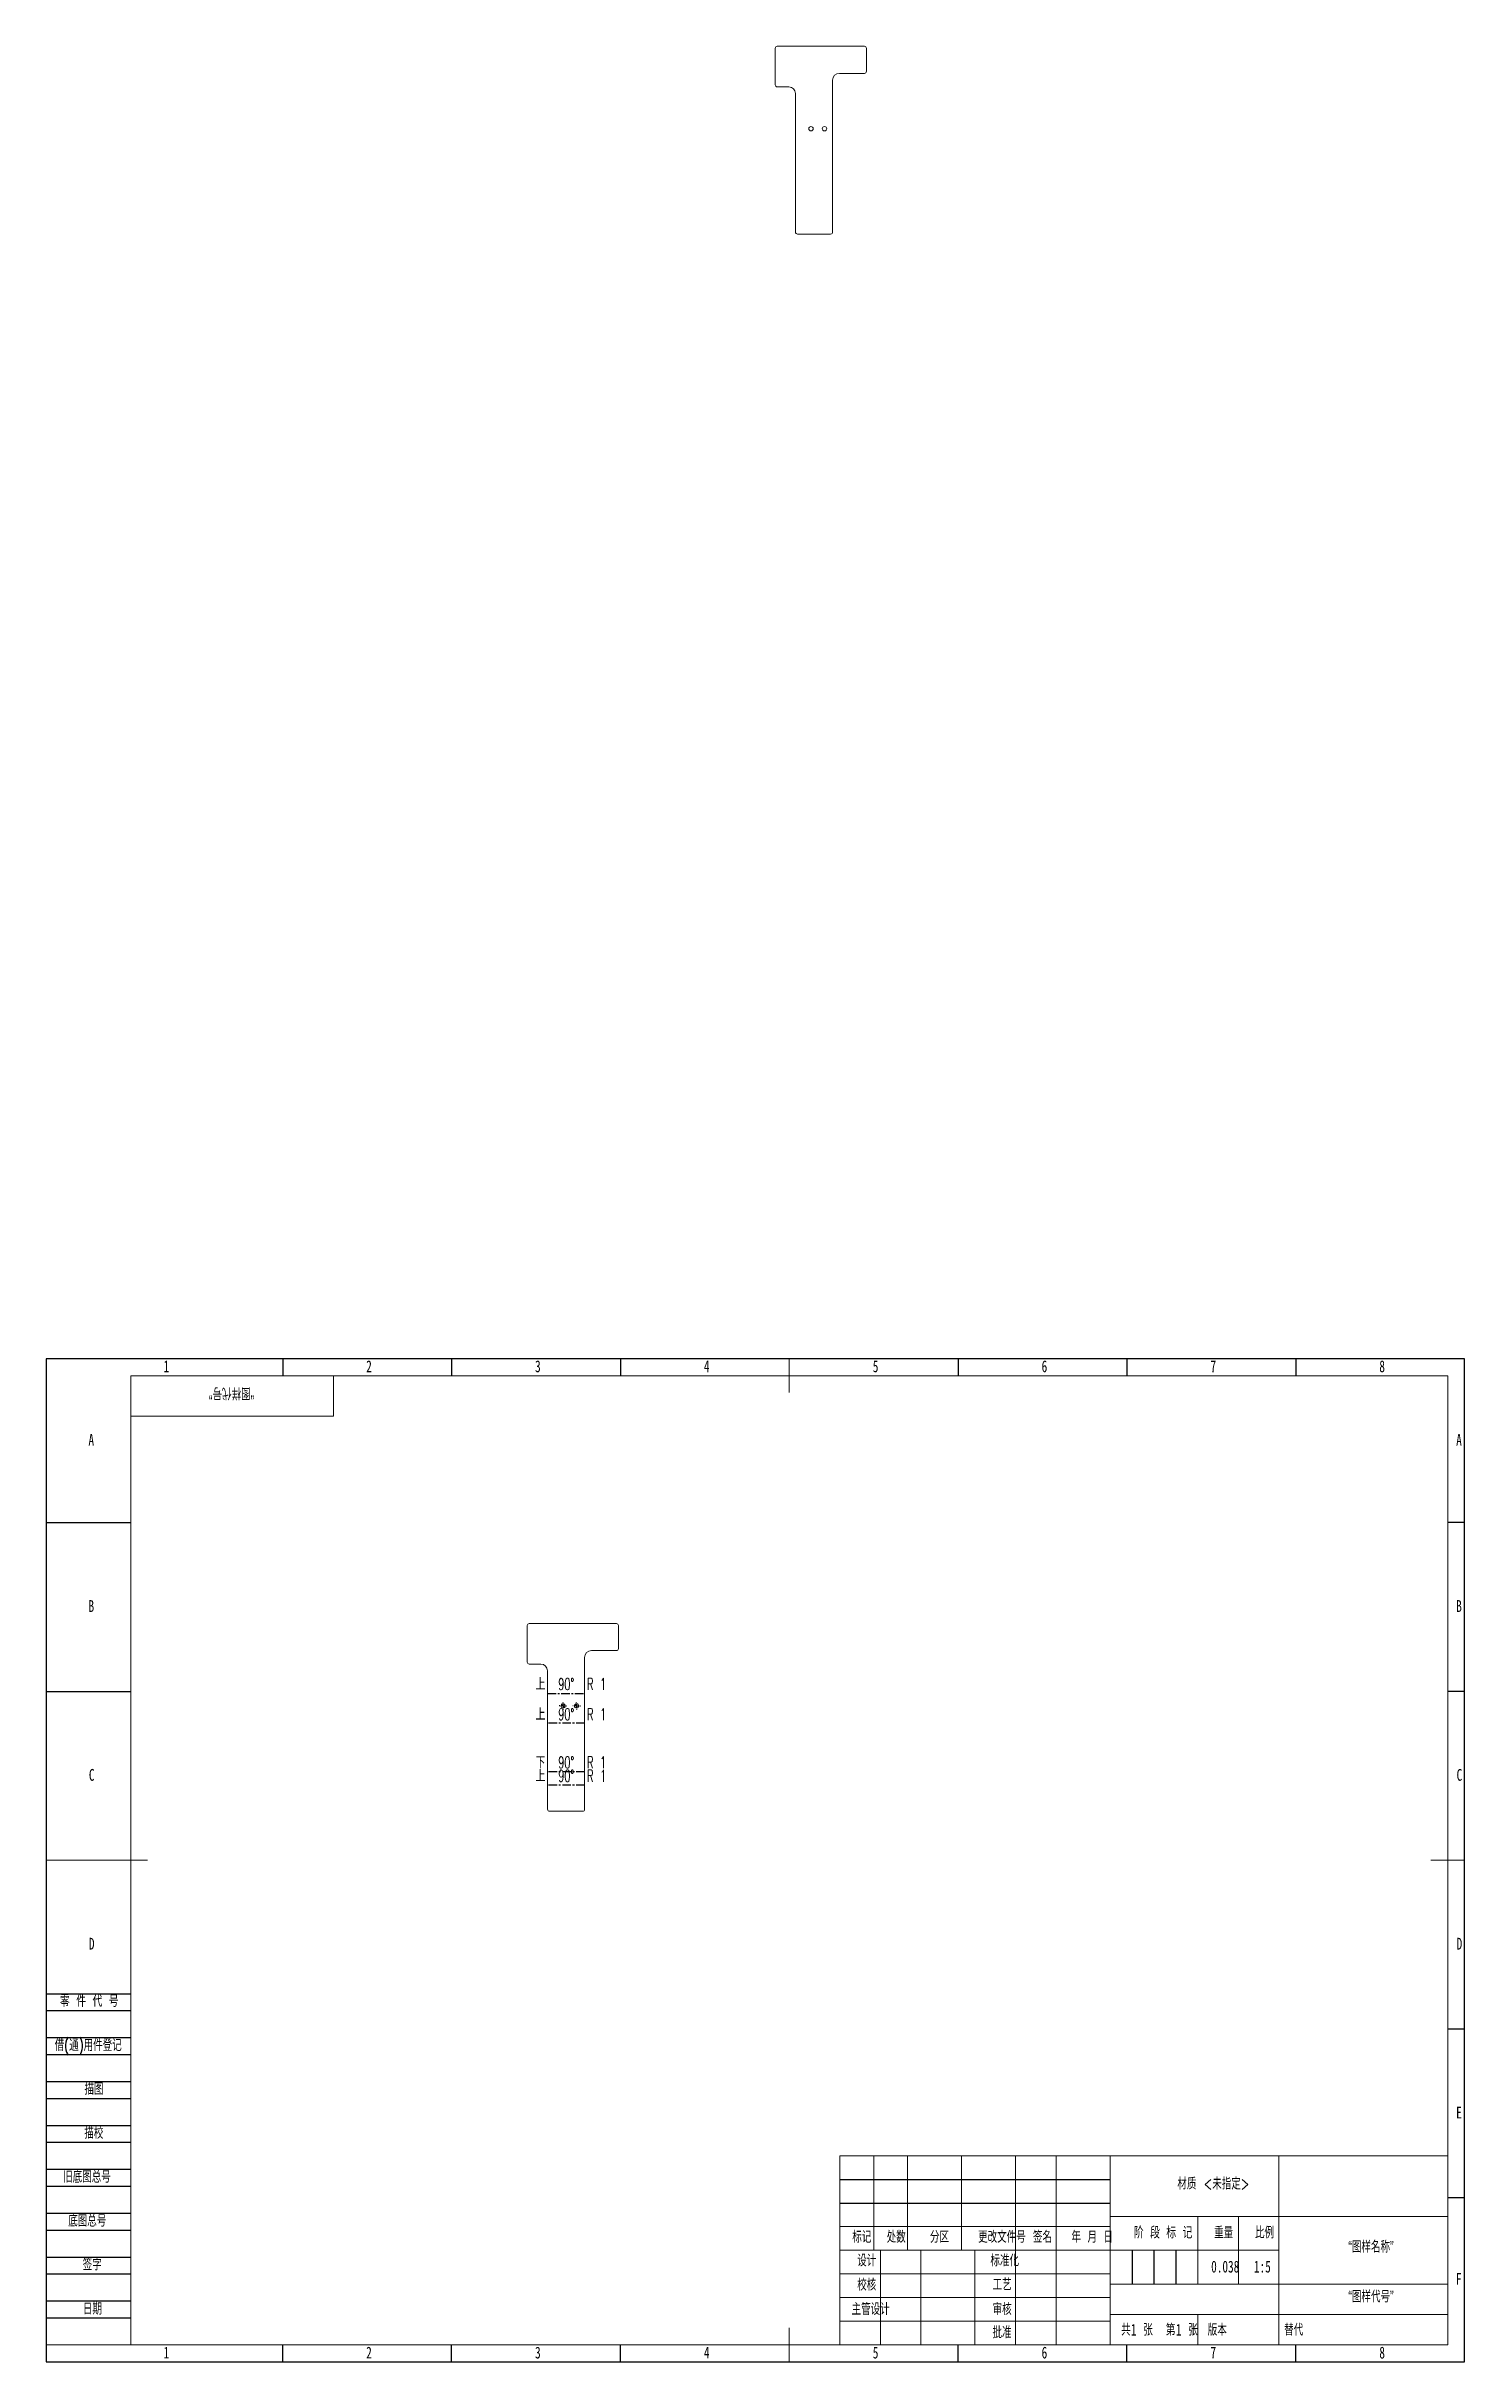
# Model space of a CAD drawing. Header units: millimetres. Extents: x -960 to 67397, y -18560 to 2860.
# Drawn here: x -960 to 1140, y -696 to 2733 of the extents above; entities that cross this region are included whole.
import ezdxf
from ezdxf.enums import TextEntityAlignment as Align

# ---------------------------------------------------------------- set-up
doc = ezdxf.new("R2010")
doc.units = ezdxf.units.MM
doc.linetypes.add('CENTERX2', pattern=[20.32, 12.7, -2.54, 2.54, -2.54])
for name, color, linetype in [('10', 7, 'Continuous'), ('5', 7, 'Continuous'), ('9', 7, 'Continuous'), ('SLD-0', 7, 'Continuous')]:
    doc.layers.add(name, color=color, linetype=linetype)
doc.layers.add('标注线', color=3, linetype='Continuous', lineweight=18)
doc.styles.add('DIM', font='txt.shx', dxfattribs={"width": 0.8, "bigfont": 'bigfont.shx'})
doc.styles.add('SLDTEXTSTYLE0', font='TXT', dxfattribs={"width": 0.7, "bigfont": 'bigfont'})
doc.styles.add('SLDTEXTSTYLE1', font='TXT', dxfattribs={"width": 0.62, "bigfont": 'bigfont'})
doc.styles.add('SLDTEXTSTYLE2', font='TXT', dxfattribs={"width": 0.614286, "bigfont": 'bigfont'})
doc.styles.add('SLDTEXTSTYLE3', font='TXT', dxfattribs={"width": 0.6, "bigfont": 'bigfont'})
doc.styles.add('SLDTEXTSTYLE4', font='TXT', dxfattribs={"width": 0.7})
doc.styles.add('SLDTEXTSTYLE5', font='TXT', dxfattribs={"width": 0.609091, "bigfont": 'bigfont'})

msp = doc.modelspace()

# ---------------------------------------------------------------- texts
at = {"color": 7, "linetype": 'Continuous', "lineweight": 0, "char_height": 17.5, "attachment_point": 2, "style": 'SLDTEXTSTYLE5'}
for s, insert in [('\\M+18FE3  90\\M+1818B  R 1', (-182.9, 316.5)), ('\\M+18FE3  90\\M+1818B  R 1', (-182.9, 271.7)), ('\\M+189BA  90\\M+1818B  R 1', (-182.9, 200.5)), ('\\M+18FE3  90\\M+1818B  R 1', (-182.9, 180.5))]:
    msp.add_mtext(s, dxfattribs=dict(at, insert=insert))
at = {"layer": '10', "char_height": 17.5}
for s, insert, attachment_point, style in [('1', (-781.8, 787), 2, 'SLDTEXTSTYLE4'), ('2', (-481.8, 787), 2, 'SLDTEXTSTYLE4'), ('3', (-231.8, 787), 2, 'SLDTEXTSTYLE4'), ('4', (18.2, 787), 2, 'SLDTEXTSTYLE4'), ('5', (268.2, 787), 2, 'SLDTEXTSTYLE4'), ('6', (518.2, 787), 2, 'SLDTEXTSTYLE4'), ('7', (768.2, 787), 2, 'SLDTEXTSTYLE4'), ('8', (1018.2, 787), 2, 'SLDTEXTSTYLE4'), ('A', (-893, 678.2), 2, 'SLDTEXTSTYLE4'), ('A', (1132, 678.2), 2, 'SLDTEXTSTYLE4'), ('B', (-893, 432), 2, 'SLDTEXTSTYLE4'), ('B', (1132, 432), 2, 'SLDTEXTSTYLE4'), ('C', (-892.4, 182), 2, 'SLDTEXTSTYLE4'), ('C', (1132.6, 182), 2, 'SLDTEXTSTYLE4'), ('D', (-892.4, -68), 2, 'SLDTEXTSTYLE4'), ('D', (1132.6, -68), 2, 'SLDTEXTSTYLE4'), ('E', (1132, -318), 2, 'SLDTEXTSTYLE4'), ('\\M+18DDE质 <\\M+196A2\\M+18E77\\M+192E8>', (768.3, -423.2), 2, 'SLDTEXTSTYLE0'), ('0.038', (785.9, -546.1), 2, 'SLDTEXTSTYLE4'), ('1:5', (840.9, -546.1), 2, 'SLDTEXTSTYLE4'), ('\\M+18167图样\\M+196BC\\M+18FCC\\M+18168', (1001.7, -516.7), 2, 'SLDTEXTSTYLE0'), ('F', (1131.6, -564.3), 2, 'SLDTEXTSTYLE4'), ('\\M+18167图样\\M+191E3\\M+18D86\\M+18168', (1001.7, -590.4), 2, 'SLDTEXTSTYLE0'), ('1', (646.1, -639.6), 1, 'SLDTEXTSTYLE4'), ('1', (712.8, -639.6), 1, 'SLDTEXTSTYLE4'), ('1', (-781.8, -673.4), 2, 'SLDTEXTSTYLE4'), ('2', (-481.8, -673.4), 2, 'SLDTEXTSTYLE4'), ('3', (-231.8, -673.4), 2, 'SLDTEXTSTYLE4'), ('4', (18.2, -673.4), 2, 'SLDTEXTSTYLE4'), ('5', (268.2, -673.4), 2, 'SLDTEXTSTYLE4'), ('6', (518.2, -673.4), 2, 'SLDTEXTSTYLE4'), ('7', (768.2, -673.4), 2, 'SLDTEXTSTYLE4'), ('8', (1018.2, -673.4), 2, 'SLDTEXTSTYLE4')]:
    msp.add_mtext(s, dxfattribs=dict(at, insert=insert, attachment_point=attachment_point, style=style))
at = {"layer": '10', "color": 7, "char_height": 17.5}
for s, insert, attachment_point, style in [('\\M+197EB \\M+18C8F \\M+191E3 \\M+18D86', (-939.4, -152.7), 1, 'SLDTEXTSTYLE2'), ('\\M+18ED8(\\M+192CA)\\M+19770\\M+18C8F\\M+1936F记', (-947.2, -218.2), 1, 'SLDTEXTSTYLE0'), ('\\M+19560图', (-889, -282.9), 2, 'SLDTEXTSTYLE0'), ('\\M+19560\\M+18D5A', (-889.2, -348.1), 2, 'SLDTEXTSTYLE0'), ('\\M+18B8C\\M+192EA图总\\M+18D86', (-934.6, -413.2), 1, 'SLDTEXTSTYLE0'), ('\\M+192EA图总\\M+18D86', (-927.1, -478.2), 1, 'SLDTEXTSTYLE0'), ('标记', (247.9, -502.1), 2, 'SLDTEXTSTYLE0'), ('处\\M+19094', (298.8, -502.1), 2, 'SLDTEXTSTYLE0'), ('\\M+195AA\\M+18BE6', (362.8, -502.1), 2, 'SLDTEXTSTYLE0'), ('\\M+18D58\\M+189FC\\M+195B6\\M+18C8F\\M+18D86', (455.3, -502.1), 2, 'SLDTEXTSTYLE0'), ('签\\M+196BC', (515.3, -502.1), 2, 'SLDTEXTSTYLE0'), ('\\M+1944E \\M+18C8E \\M+193FA', (589, -502.1), 2, 'SLDTEXTSTYLE1'), ('阶 \\M+19269 标 记', (693.9, -495.7), 2, 'SLDTEXTSTYLE2'), ('\\M+18F64\\M+197CA', (783.6, -495.7), 2, 'SLDTEXTSTYLE0'), ('\\M+194E4\\M+197E1', (844.1, -495.7), 2, 'SLDTEXTSTYLE0'), ('签\\M+18E9A', (-891.6, -543), 2, 'SLDTEXTSTYLE0'), ('设计', (255.1, -537), 2, 'SLDTEXTSTYLE0'), ('标\\M+18F79\\M+189BB', (459.4, -537), 2, 'SLDTEXTSTYLE0'), ('\\M+18D5A\\M+18A6A', (255.1, -572.9), 2, 'SLDTEXTSTYLE0'), ('\\M+18D48艺', (455.5, -572.7), 2, 'SLDTEXTSTYLE0'), ('\\M+193FA\\M+18AFA', (-891.3, -608.5), 2, 'SLDTEXTSTYLE0'), ('\\M+18EE5\\M+18AC7设计', (260.9, -609), 2, 'SLDTEXTSTYLE0'), ('审\\M+18A6A', (455.5, -609), 2, 'SLDTEXTSTYLE0'), ('\\M+194E1\\M+18F79', (455.4, -643.4), 2, 'SLDTEXTSTYLE0'), ('\\M+18BA4  张', (655.2, -639.6), 2, 'SLDTEXTSTYLE3'), ('\\M+191E6  张', (721.6, -639.6), 2, 'SLDTEXTSTYLE3'), ('\\M+194C5\\M+1967B', (774.1, -639.6), 2, 'SLDTEXTSTYLE0')]:
    msp.add_mtext(s, dxfattribs=dict(at, insert=insert, attachment_point=attachment_point, style=style))
at = {"layer": 'SLD-0', "insert": (-685.3, 729.5), "char_height": 17.5, "attachment_point": 2, "rotation": 180, "style": 'SLDTEXTSTYLE0'}
msp.add_mtext('\\M+18167图样\\M+191E3\\M+18D86\\M+18168', dxfattribs=at)
at = {"layer": 'SLD-0', "insert": (873.2, -639.6), "char_height": 17.5, "attachment_point": 1, "style": 'SLDTEXTSTYLE0'}
msp.add_mtext('\\M+191D6\\M+191E3', dxfattribs=at)

# ---------------------------------------------------------------- blocks, each defined once
blk = doc.blocks.new('SW_CENTERMARKSYMBOL_0')
at = {"layer": '10', "color": 0}
for p, q in [((-1, 0), (-1.15, 0)), ((0, 0), (-0.5, 0)), ((0, 1), (0, 1.15)), ((0, 0), (0, 0.5)), ((0, 0), (0, -0.5)), ((0, 0), (0.5, 0)), ((1, 0), (1.15, 0)), ((0, -1), (0, -1.15))]:
    blk.add_line(p, q, dxfattribs=at)
blk = doc.blocks.new('SW_CENTERMARKSYMBOL_1')
at = {"layer": '10', "color": 0}
for p, q in [((-1, 0), (-1.15, 0)), ((0, 0), (-0.5, 0)), ((0, 1), (0, 1.15)), ((0, 0), (0, 0.5)), ((0, 0), (0, -0.5)), ((0, 0), (0.5, 0)), ((1, 0), (1.15, 0)), ((0, -1), (0, -1.15))]:
    blk.add_line(p, q, dxfattribs=at)
blk = doc.blocks.new('*T4')
at = {"color": 0, "linetype": 'ByBlock', "lineweight": -2, "transparency": 16777216}
for p, q in [((0, 0), (127, 0)), ((0, 0), (0, -78)), ((63.5, 0), (63.5, -78)), ((127, 0), (127, -78)), ((0, -39), (127, -39)), ((0, -78), (127, -78))]:
    blk.add_line(p, q, dxfattribs=at)
at = {"color": 0, "transparency": 16777216, "char_height": 10, "width": 60.5, "attachment_point": 5}
for s, insert in [('{\\fSimSun|b0|i0|c134|p2;料 厚}', (31.75, -19.5)), ('{\\fSimSun|b0|i0|c134|p2;件 数}', (95.25, -19.5))]:
    blk.add_mtext(s, dxfattribs=dict(at, insert=insert))
blk = doc.blocks.new('圆心打标')
at = {"layer": '标注线'}
for p, q in [((-2.5, 0), (2.5, 0)), ((0, 2.5), (0, -2.5))]:
    blk.add_line(p, q, dxfattribs=at)
blk = doc.blocks.new('拆图参数')
blk.add_blockref('*T4', (-63.5, 78))
at = {"layer": '标注线'}
blk.add_blockref('圆心打标', (67219.7, -21339.8), dxfattribs=at)
at = {"style": 'DIM', "width": 0.8}
blk.add_attdef('6', text='', height=10, dxfattribs=at).set_placement((-37.1, 18.9), align=Align.MIDDLE_LEFT)
blk.add_attdef('1', text='', height=10, dxfattribs=at).set_placement((36.6, 19.3), align=Align.MIDDLE_CENTER)

# ---------------------------------------------------------------- linework, layer by layer
at = {"color": 7, "linetype": 'Continuous', "lineweight": 15}
for p, q in [((119.6, 2675.8), (119.6, 2729.8)), ((251.6, 2732.8), (122.6, 2732.8)), ((254.6, 2729.8), (254.6, 2695.8)), ((204.6, 2682.8), (204.6, 2457.8)), ((251.6, 2692.8), (214.6, 2692.8)), ((139.6, 2672.8), (122.6, 2672.8)), ((149.6, 2457.8), (149.6, 2662.8)), ((201.6, 2454.8), (152.6, 2454.8)), ((-247.5, 340.3), (-247.5, 394.3)), ((-115.5, 397.3), (-244.5, 397.3)), ((-112.5, 394.3), (-112.5, 360.3)), ((-162.5, 347.3), (-162.5, 122.3)), ((-115.5, 357.3), (-152.5, 357.3)), ((-227.5, 337.3), (-244.5, 337.3)), ((-217.5, 122.3), (-217.5, 327.3)), ((-165.5, 119.3), (-214.5, 119.3))]:
    msp.add_line(p, q, dxfattribs=at)
at = {"color": 7, "linetype": 'CENTERX2'}
for p, q in [((-217.5, 293.8), (-162.5, 293.8)), ((-162.5, 249.8), (-217.5, 249.8)), ((-162.5, 177.8), (-217.5, 177.8)), ((-162.5, 157.8), (-217.5, 157.8))]:
    msp.add_line(p, q, dxfattribs=at)
at = {"color": 7, "linetype": 'Continuous', "lineweight": 15}
for centre in [(172.6, 2610.8), (192.6, 2610.8), (-194.5, 275.3), (-174.5, 275.3)]:
    msp.add_circle(centre, 3.25, dxfattribs=at)
for centre, radius, start, end in [((122.6, 2729.8), 3, 90, 180), ((251.6, 2729.8), 3, 0, 90), ((122.6, 2675.8), 3, 180, 270), ((214.6, 2682.8), 10, 90, 180), ((251.6, 2695.8), 3, 270, 0), ((139.6, 2662.8), 10, 0, 90), ((152.6, 2457.8), 3, 180, 270), ((201.6, 2457.8), 3, 270, 0), ((-244.5, 394.3), 3, 90, 180), ((-115.5, 394.3), 3, 0, 90), ((-152.5, 347.3), 10, 90, 180), ((-115.5, 360.3), 3, 270, 0), ((-244.5, 340.3), 3, 180, 270), ((-227.5, 327.3), 10, 0, 90), ((-214.5, 122.3), 3, 180, 270), ((-165.5, 122.3), 3, 270, 0)]:
    msp.add_arc(centre, radius, start, end, dxfattribs=at)
at = {"layer": '10', "color": 7}
for p, q in [((-959.6, -150.7), (-834.6, -150.7)), ((-959.6, -175.7), (-834.6, -175.7)), ((-959.6, -215.7), (-834.6, -215.7)), ((-959.6, -240.7), (-834.6, -240.7)), ((-959.6, -280.7), (-834.6, -280.7)), ((-959.6, -305.7), (-834.6, -305.7)), ((-959.6, -345.7), (-834.6, -345.7)), ((-959.6, -370.7), (-834.6, -370.7)), ((-959.6, -410.7), (-834.6, -410.7)), ((-959.6, -435.7), (-834.6, -435.7)), ((215.4, -425.7), (615.4, -425.7)), ((-959.6, -475.7), (-834.6, -475.7)), ((215.4, -460.7), (615.4, -460.7)), ((-959.6, -500.7), (-834.6, -500.7)), ((-959.6, -540.7), (-834.6, -540.7)), ((-959.6, -565.7), (-834.6, -565.7)), ((-959.6, -605.7), (-834.6, -605.7)), ((-959.6, -630.7), (-834.6, -630.7))]:
    msp.add_line(p, q, dxfattribs=at)
at = {"layer": '10', "color": 7, "lineweight": 15}
for p, q in [((265.4, -390.7), (265.4, -530.7)), ((315.4, -390.7), (315.4, -530.7)), ((395.4, -390.7), (395.4, -530.7)), ((475.4, -390.7), (475.4, -670.7)), ((535.4, -390.7), (535.4, -670.7)), ((615.4, -390.7), (615.4, -670.7)), ((865.4, -390.7), (865.4, -530.7)), ((215.4, -495.7), (615.4, -495.7)), ((615.4, -480.7), (1115.4, -480.7)), ((745.4, -480.7), (745.4, -580.7)), ((805.4, -480.7), (805.4, -580.7)), ((215.4, -530.7), (865.4, -530.7)), ((275.4, -530.7), (275.4, -670.7)), ((335.4, -530.7), (335.4, -670.7)), ((415.4, -530.7), (415.4, -670.7)), ((865.4, -530.7), (865.4, -670.7)), ((215.4, -565.7), (615.4, -565.7)), ((615.4, -580.7), (1115.4, -580.7)), ((215.4, -600.7), (615.4, -600.7)), ((215.4, -635.7), (615.4, -635.7)), ((615.4, -625.7), (1115.4, -625.7))]:
    msp.add_line(p, q, dxfattribs=at)
at = {"layer": '5'}
for p, q in [((-609.6, 789.3), (-609.6, 764.3)), ((-359.6, 789.3), (-359.6, 764.3)), ((-109.6, 789.3), (-109.6, 764.3)), ((390.4, 789.3), (390.4, 764.3)), ((640.4, 789.3), (640.4, 764.3)), ((890.4, 789.3), (890.4, 764.3)), ((-959.6, 546.8), (-834.6, 546.8)), ((1140.4, 546.8), (1115.4, 546.8)), ((-959.6, 296.8), (-834.6, 296.8)), ((1140.4, 296.8), (1115.4, 296.8)), ((1140.4, -203.2), (1115.4, -203.2)), ((1140.4, -453.2), (1115.4, -453.2)), ((-609.6, -695.7), (-609.6, -670.7)), ((-359.6, -695.7), (-359.6, -670.7)), ((-109.6, -695.7), (-109.6, -670.7)), ((390.4, -695.7), (390.4, -670.7)), ((640.4, -695.7), (640.4, -670.7)), ((890.4, -695.7), (890.4, -670.7))]:
    msp.add_line(p, q, dxfattribs=at)
at = {"layer": '5', "lineweight": 15}
for p, q in [((140.4, 789.3), (140.4, 739.3)), ((-959.6, 46.8), (-809.6, 46.8)), ((1140.4, 46.8), (1090.4, 46.8)), ((140.4, -695.7), (140.4, -645.7))]:
    msp.add_line(p, q, dxfattribs=at)
at = {"layer": '5', "color": 7, "lineweight": 15}
for p, q in [((1115.4, 764.3), (-834.6, 764.3)), ((-834.6, 764.3), (-834.6, -670.7)), ((-534.6, 704.3), (-534.6, 764.3)), ((1115.4, -670.7), (1115.4, 764.3)), ((-834.6, 704.3), (-534.6, 704.3)), ((215.4, -390.7), (1115.4, -390.7)), ((215.4, -390.7), (215.4, -670.7)), ((-959.6, -670.7), (1115.4, -670.7))]:
    msp.add_line(p, q, dxfattribs=at)
at = {"layer": '9', "color": 7}
for p, q in [((1140.4, 789.3), (-959.6, 789.3)), ((-959.6, 789.3), (-959.6, -695.7)), ((1140.4, 46.8), (1140.4, 789.3)), ((1140.4, -695.7), (1140.4, 46.8)), ((-959.6, -695.7), (1140.4, -695.7))]:
    msp.add_line(p, q, dxfattribs=at)
at = {"layer": 'SLD-0'}
for p, q in [((647.9, -530.7), (647.9, -580.7)), ((680.4, -530.7), (680.4, -580.7)), ((712.9, -530.7), (712.9, -580.7))]:
    msp.add_line(p, q, dxfattribs=at)
at = {"layer": 'SLD-0', "lineweight": 15}
msp.add_line((745.4, -625.7), (745.4, -670.7), dxfattribs=at)

# ---------------------------------------------------------------- block references
msp.add_blockref('拆图参数', (175, 2781.9)).add_auto_attribs({'1': '145', '6': '2'})
at = {"layer": '10', "xscale": 5, "yscale": 5, "zscale": 5}
for name, p in [('SW_CENTERMARKSYMBOL_0', (-194.5, 275.3)), ('SW_CENTERMARKSYMBOL_1', (-174.5, 275.3))]:
    msp.add_blockref(name, p, dxfattribs=at)

msp.set_redraw_order([(e.dxf.handle, doc.entitydb.next_handle()) for e in msp.query("TEXT MTEXT ATTDEF DIMENSION ARC_DIMENSION")])  # texts and dimensions are drawn at this point

doc.saveas('drawing.dxf')
